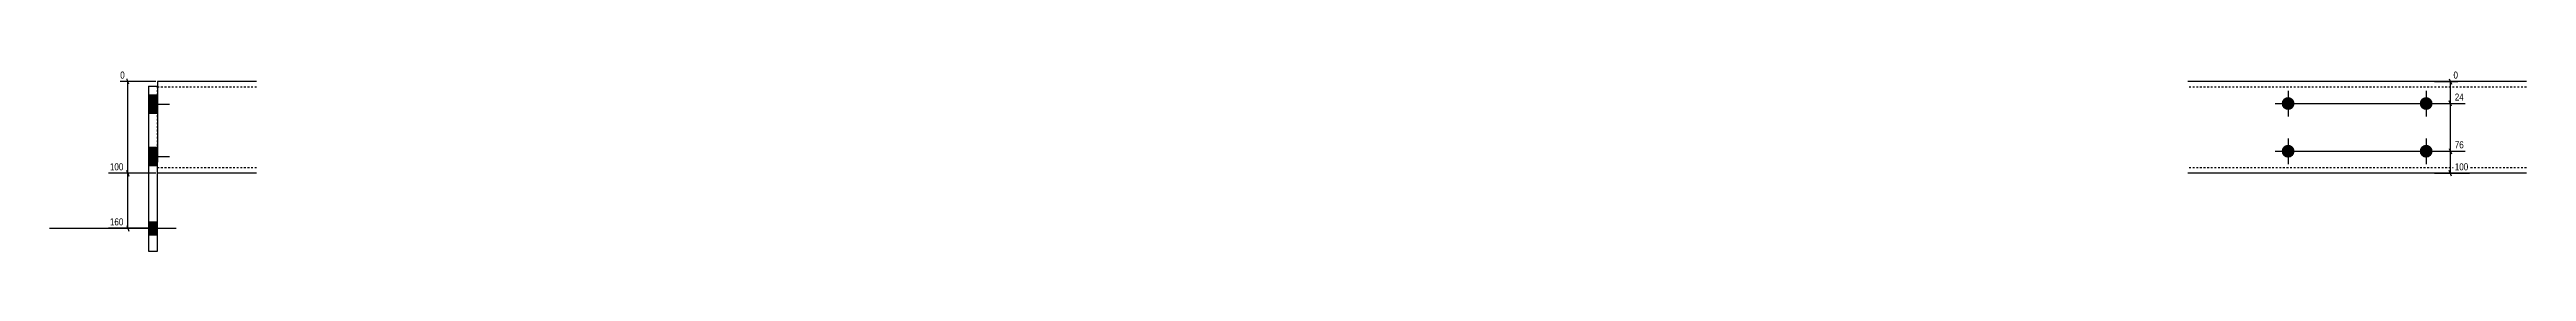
# Model space of a CAD drawing. Header units: millimetres. Extents: x 27 to 35527, y 5 to 1150.
# Drawn here: x 19652 to 22344, y 5 to 203 of the extents above; entities that cross this region are included whole.
import ezdxf

# ---------------------------------------------------------------- set-up
doc = ezdxf.new("R2010")
doc.units = ezdxf.units.MM
doc.linetypes.add('DXK_LINE_DOT2', pattern=[3.9198, 1.9599, -1.9599])
doc.layers.add('MÅLSÆTNING', color=7, linetype='Continuous')
doc.layers.add('STÅL', color=7, linetype='Continuous')
doc.styles.add('Arial Narrow', font='ARIALN.TTF', dxfattribs={"height": 0.2})

msp = doc.modelspace()

# ---------------------------------------------------------------- hatches: boundary and pattern name
at = {"layer": 'STÅL', "linetype": 'Continuous'}
for points in [[(19759.6, 174.8), (19759.6, 154.8), (19769.6, 154.8), (19769.6, 174.8)], [(22084.6, 172.8, -1), (22084.6, 158.8, -1)], [(22234.6, 172.8, -1), (22234.6, 158.8, -1)], [(19759.6, 117.8), (19759.6, 97.8), (19769.6, 97.8), (19769.6, 117.8)], [(22084.6, 120.8, -1), (22084.6, 106.8, -1)], [(22234.6, 120.8, -1), (22234.6, 106.8, -1)], [(19769.6, 22.8), (19769.6, 36.8), (19759.6, 36.8), (19759.6, 22.8)], [(19769.6, 22.8), (19769.6, 36.8), (19759.6, 36.8), (19759.6, 22.8)]]:
    msp.add_hatch(color=96, dxfattribs=at).paths.add_polyline_path(points)

# ---------------------------------------------------------------- linework, layer by layer
at = {"layer": 'MÅLSÆTNING', "color": 7, "linetype": 'Continuous'}
for p, q in [((19767.6, 189.8), (19728.9, 189.8)), ((19738.4, 186.8), (19736, 192.8)), ((19737.2, 89.8), (19737.2, 189.8)), ((22243.7, 189.8), (22269.1, 189.8)), ((22259.7, 192.8), (22262.1, 186.8)), ((22260.9, 165.8), (22260.9, 189.8)), ((22086.6, 165.8), (22276.9, 165.8)), ((22086.6, 165.8), (22276.9, 165.8)), ((22262.1, 162.8), (22259.7, 168.8)), ((22262.1, 162.8), (22259.7, 168.8)), ((22260.9, 113.8), (22260.9, 165.8)), ((22086.6, 113.8), (22276.9, 113.8)), ((22086.6, 113.8), (22276.9, 113.8)), ((22259.7, 116.8), (22262.1, 110.8)), ((22259.7, 116.8), (22262.1, 110.8)), ((22260.9, 89.8), (22260.9, 113.8)), ((19767.6, 89.8), (19716.3, 89.8)), ((19767.6, 89.8), (19716.3, 89.8)), ((19736, 92.8), (19738.4, 86.8)), ((19738.4, 86.8), (19736, 92.8)), ((19737.2, 29.8), (19737.2, 89.8)), ((22243.7, 89.8), (22281.8, 89.8)), ((22262.1, 86.8), (22259.7, 92.8)), ((19767.6, 29.8), (19716.3, 29.8)), ((19736, 32.8), (19738.4, 26.8))]:
    msp.add_line(p, q, dxfattribs=at)
at = {"layer": 'STÅL', "color": 2, "linetype": 'Continuous'}
for p, q in [((19769.6, 189.8), (19769.6, 177.8)), ((19877.1, 189.8), (19769.6, 189.8)), ((22343.6, 189.8), (21975.6, 189.8)), ((19759.6, 184.8), (19769.6, 184.8)), ((19759.6, 184.8), (19759.6, 4.8)), ((19769.6, 177.8), (19769.6, 101.8)), ((19769.6, 93.3), (19769.6, 101.8)), ((19769.6, 92.3), (19769.6, 93.3)), ((19769.6, 4.8), (19769.6, 92.3)), ((19877.1, 89.8), (19769.6, 89.8)), ((22343.6, 89.8), (21975.6, 89.8)), ((19759.6, 4.8), (19769.6, 4.8))]:
    msp.add_line(p, q, dxfattribs=at)
at = {"layer": 'STÅL', "color": 7, "linetype": 'DXK_LINE_DOT2'}
for p, q in [((19769.6, 189.8), (19769.6, 188.9)), ((19769.6, 188.9), (19769.6, 186.3)), ((19769.6, 92.3), (19769.6, 184.8)), ((19877.1, 183.8), (19769.6, 183.8)), ((22343.6, 183.8), (21975.6, 183.8)), ((19877.1, 95.8), (19769.6, 95.8)), ((19769.6, 89.8), (19769.6, 92.3)), ((22343.6, 95.8), (21975.6, 95.8))]:
    msp.add_line(p, q, dxfattribs=at)
at = {"layer": 'STÅL', "color": 96, "linetype": 'Continuous'}
for p, q in [((19769.6, 174.8), (19759.6, 174.8)), ((19782.6, 164.8), (19759.6, 164.8)), ((22070.6, 165.8), (22098.6, 165.8)), ((22084.6, 179.8), (22084.6, 151.8)), ((22220.6, 165.8), (22248.6, 165.8)), ((22234.6, 179.8), (22234.6, 151.8)), ((19769.6, 154.8), (19759.6, 154.8)), ((19769.6, 117.8), (19759.6, 117.8)), ((19782.6, 107.8), (19759.6, 107.8)), ((22070.6, 113.8), (22098.6, 113.8)), ((22084.6, 127.8), (22084.6, 99.8)), ((22220.6, 113.8), (22248.6, 113.8)), ((22234.6, 127.8), (22234.6, 99.8)), ((19769.6, 97.8), (19759.6, 97.8)), ((19652.1, 29.8), (19789.6, 29.8)), ((19652.1, 29.8), (19789.6, 29.8)), ((19759.6, 36.8), (19769.6, 36.8)), ((19759.6, 36.8), (19769.6, 36.8)), ((19759.6, 22.8), (19769.6, 22.8)), ((19759.6, 22.8), (19769.6, 22.8))]:
    msp.add_line(p, q, dxfattribs=at)

# ---------------------------------------------------------------- next in the draw order: wipeouts: each hides what was drawn before it
at = {"color": 0, "linetype": 'Continuous'}
for points in [[(19735.4, 191.4), (19735.4, 202.6), (19727.3, 202.6), (19727.3, 191.4)], [(22270.7, 191.4), (22270.7, 202.6), (22262.7, 202.6), (22262.7, 191.4)], [(22277.1, 115.4), (22277.1, 126.6), (22264.1, 126.6), (22264.1, 115.4)], [(19733.9, 91.4), (19733.9, 102.6), (19716.1, 102.6), (19716.1, 91.4)], [(19733.9, 31.4), (19733.9, 42.6), (19716.1, 42.6), (19716.1, 31.4)]]:
    msp.add_wipeout(points, dxfattribs=at).dxf.layer = 'MÅLSÆTNING'

# ---------------------------------------------------------------- next in the draw order: texts
at = {"layer": 'MÅLSÆTNING', "color": 3, "linetype": 'Continuous', "style": 'Arial Narrow'}
for s, p in [('0', (19728.9, 193)), ('0', (22264.3, 193)), ('76', (22265.7, 117)), ('100', (19717.7, 93)), ('160', (19717.7, 33))]:
    msp.add_text(s, height=7.64, dxfattribs=at).set_placement(p)

# ---------------------------------------------------------------- next in the draw order: wipeouts: each hides what was drawn before it
at = {"color": 0, "linetype": 'Continuous'}
for points in [[(22277.1, 167.4), (22277.1, 178.6), (22264.1, 178.6), (22264.1, 167.4)], [(22281.9, 91.4), (22281.9, 102.6), (22264.1, 102.6), (22264.1, 91.4)]]:
    msp.add_wipeout(points, dxfattribs=at).dxf.layer = 'MÅLSÆTNING'

# ---------------------------------------------------------------- next in the draw order: texts
at = {"layer": 'MÅLSÆTNING', "color": 3, "linetype": 'Continuous', "style": 'Arial Narrow'}
for s, p in [('24', (22265.7, 169)), ('100', (22265.7, 93))]:
    msp.add_text(s, height=7.64, dxfattribs=at).set_placement(p)

doc.saveas('drawing.dxf')
